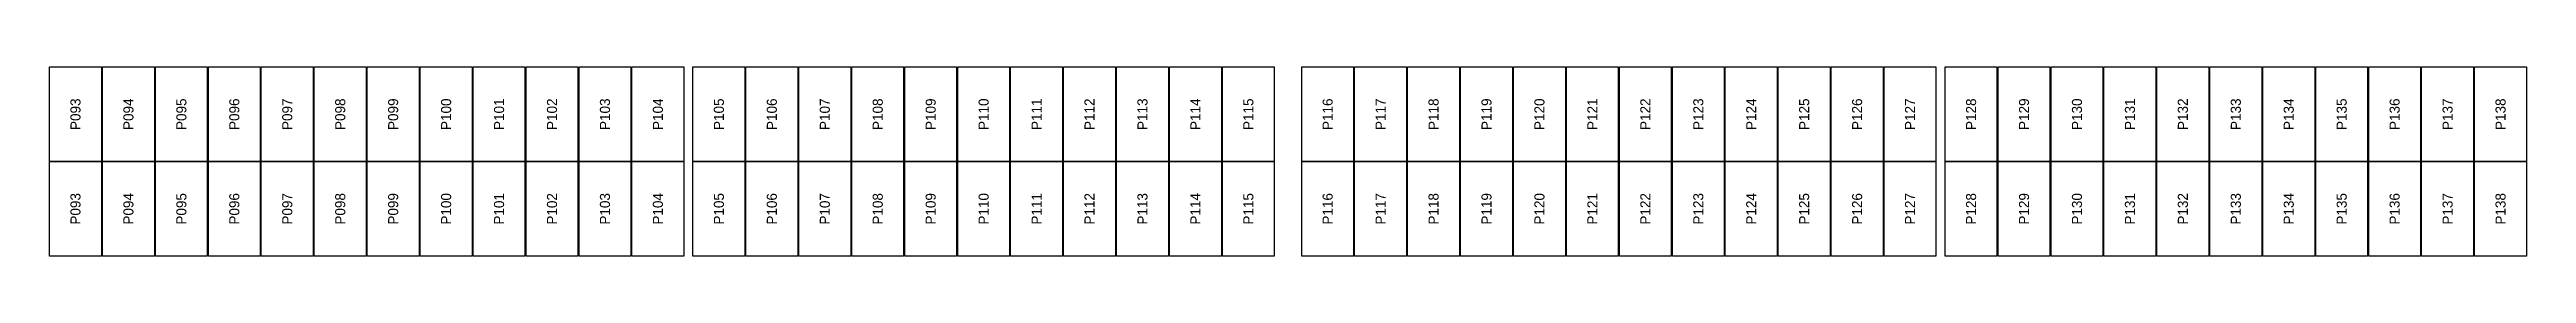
# Model space of a CAD drawing. Extents: x 296295 to 296770, y 651564 to 652121.
# Drawn here: x 296708.4 to 296762.6, y 651799.8 to 651803.9 of the extents above; entities that cross this region are included whole.
import ezdxf
from ezdxf.enums import TextEntityAlignment as Align

# ---------------------------------------------------------------- set-up
doc = ezdxf.new("R2010")
doc.units = 0

msp = doc.modelspace()

# ---------------------------------------------------------------- texts
at = {"layer": 'PANEL_POSITION'}
for s, p in [('P093', (296708.962, 651802.865)), ('P094', (296710.12, 651802.865)), ('P095', (296711.278, 651802.865)), ('P096', (296712.436, 651802.865)), ('P097', (296713.594, 651802.865)), ('P098', (296714.752, 651802.865)), ('P099', (296715.91, 651802.865)), ('P100', (296717.068, 651802.865)), ('P101', (296718.226, 651802.865)), ('P102', (296719.384, 651802.865)), ('P103', (296720.542, 651802.865)), ('P104', (296721.7, 651802.865)), ('P105', (296723.034, 651802.865)), ('P106', (296724.192, 651802.865)), ('P107', (296725.35, 651802.865)), ('P108', (296726.508, 651802.865)), ('P109', (296727.666, 651802.865)), ('P110', (296728.824, 651802.865)), ('P111', (296729.982, 651802.865)), ('P112', (296731.14, 651802.865)), ('P113', (296732.298, 651802.865)), ('P114', (296733.456, 651802.865)), ('P115', (296734.614, 651802.865)), ('P116', (296736.348, 651802.865)), ('P117', (296737.506, 651802.865)), ('P118', (296738.664, 651802.865)), ('P119', (296739.822, 651802.865)), ('P120', (296740.98, 651802.865)), ('P121', (296742.138, 651802.865)), ('P122', (296743.296, 651802.865)), ('P123', (296744.454, 651802.865)), ('P124', (296745.612, 651802.865)), ('P125', (296746.77, 651802.865)), ('P126', (296747.928, 651802.865)), ('P127', (296749.086, 651802.865)), ('P128', (296750.42, 651802.865)), ('P129', (296751.578, 651802.865)), ('P130', (296752.736, 651802.865)), ('P131', (296753.894, 651802.865)), ('P132', (296755.052, 651802.865)), ('P133', (296756.21, 651802.865)), ('P134', (296757.368, 651802.865)), ('P135', (296758.526, 651802.865)), ('P136', (296759.684, 651802.865)), ('P137', (296760.842, 651802.865)), ('P138', (296762, 651802.865)), ('P093', (296708.962, 651800.802)), ('P094', (296710.12, 651800.802)), ('P095', (296711.278, 651800.802)), ('P096', (296712.436, 651800.802)), ('P097', (296713.594, 651800.802)), ('P098', (296714.752, 651800.802)), ('P099', (296715.91, 651800.802)), ('P100', (296717.068, 651800.802)), ('P101', (296718.226, 651800.802)), ('P102', (296719.384, 651800.802)), ('P103', (296720.542, 651800.802)), ('P104', (296721.7, 651800.802)), ('P105', (296723.034, 651800.802)), ('P106', (296724.192, 651800.802)), ('P107', (296725.35, 651800.802)), ('P108', (296726.508, 651800.802)), ('P109', (296727.666, 651800.802)), ('P110', (296728.824, 651800.802)), ('P111', (296729.982, 651800.802)), ('P112', (296731.14, 651800.802)), ('P113', (296732.298, 651800.802)), ('P114', (296733.456, 651800.802)), ('P115', (296734.614, 651800.802)), ('P116', (296736.348, 651800.802)), ('P117', (296737.506, 651800.802)), ('P118', (296738.664, 651800.802)), ('P119', (296739.822, 651800.802)), ('P120', (296740.98, 651800.802)), ('P121', (296742.138, 651800.802)), ('P122', (296743.296, 651800.802)), ('P123', (296744.454, 651800.802)), ('P124', (296745.612, 651800.802)), ('P125', (296746.77, 651800.802)), ('P126', (296747.928, 651800.802)), ('P127', (296749.086, 651800.802)), ('P128', (296750.42, 651800.802)), ('P129', (296751.578, 651800.802)), ('P130', (296752.736, 651800.802)), ('P131', (296753.894, 651800.802)), ('P132', (296755.052, 651800.802)), ('P133', (296756.21, 651800.802)), ('P134', (296757.368, 651800.802)), ('P135', (296758.526, 651800.802)), ('P136', (296759.684, 651800.802)), ('P137', (296760.842, 651800.802)), ('P138', (296762, 651800.802))]:
    msp.add_text(s, height=0.22, rotation=90, dxfattribs=at).set_placement(p, align=Align.MIDDLE_CENTER)

# ---------------------------------------------------------------- linework, layer by layer
at = {"layer": 'PANELS_MASTER'}
for points in [[(296708.395, 651803.897), (296709.529, 651803.897), (296709.529, 651801.834), (296708.395, 651801.834)], [(296709.553, 651803.897), (296710.687, 651803.897), (296710.687, 651801.834), (296709.553, 651801.834)], [(296710.711, 651803.897), (296711.845, 651803.897), (296711.845, 651801.834), (296710.711, 651801.834)], [(296711.869, 651803.897), (296713.003, 651803.897), (296713.003, 651801.834), (296711.869, 651801.834)], [(296713.027, 651803.897), (296714.161, 651803.897), (296714.161, 651801.834), (296713.027, 651801.834)], [(296714.185, 651803.897), (296715.319, 651803.897), (296715.319, 651801.834), (296714.185, 651801.834)], [(296715.343, 651803.897), (296716.477, 651803.897), (296716.477, 651801.834), (296715.343, 651801.834)], [(296716.501, 651803.897), (296717.635, 651803.897), (296717.635, 651801.834), (296716.501, 651801.834)], [(296717.659, 651803.897), (296718.793, 651803.897), (296718.793, 651801.834), (296717.659, 651801.834)], [(296718.817, 651803.897), (296719.951, 651803.897), (296719.951, 651801.834), (296718.817, 651801.834)], [(296719.975, 651803.897), (296721.109, 651803.897), (296721.109, 651801.834), (296719.975, 651801.834)], [(296721.133, 651803.897), (296722.267, 651803.897), (296722.267, 651801.834), (296721.133, 651801.834)], [(296722.467, 651803.897), (296723.601, 651803.897), (296723.601, 651801.834), (296722.467, 651801.834)], [(296723.625, 651803.897), (296724.759, 651803.897), (296724.759, 651801.834), (296723.625, 651801.834)], [(296724.783, 651803.897), (296725.917, 651803.897), (296725.917, 651801.834), (296724.783, 651801.834)], [(296725.941, 651803.897), (296727.075, 651803.897), (296727.075, 651801.834), (296725.941, 651801.834)], [(296727.099, 651803.897), (296728.233, 651803.897), (296728.233, 651801.834), (296727.099, 651801.834)], [(296728.257, 651803.897), (296729.391, 651803.897), (296729.391, 651801.834), (296728.257, 651801.834)], [(296729.415, 651803.897), (296730.549, 651803.897), (296730.549, 651801.834), (296729.415, 651801.834)], [(296730.573, 651803.897), (296731.707, 651803.897), (296731.707, 651801.834), (296730.573, 651801.834)], [(296731.731, 651803.897), (296732.865, 651803.897), (296732.865, 651801.834), (296731.731, 651801.834)], [(296732.889, 651803.897), (296734.023, 651803.897), (296734.023, 651801.834), (296732.889, 651801.834)], [(296734.047, 651803.897), (296735.181, 651803.897), (296735.181, 651801.834), (296734.047, 651801.834)], [(296735.781, 651803.897), (296736.915, 651803.897), (296736.915, 651801.834), (296735.781, 651801.834)], [(296736.939, 651803.897), (296738.073, 651803.897), (296738.073, 651801.834), (296736.939, 651801.834)], [(296738.097, 651803.897), (296739.231, 651803.897), (296739.231, 651801.834), (296738.097, 651801.834)], [(296739.255, 651803.897), (296740.389, 651803.897), (296740.389, 651801.834), (296739.255, 651801.834)], [(296740.413, 651803.897), (296741.547, 651803.897), (296741.547, 651801.834), (296740.413, 651801.834)], [(296741.571, 651803.897), (296742.705, 651803.897), (296742.705, 651801.834), (296741.571, 651801.834)], [(296742.729, 651803.897), (296743.863, 651803.897), (296743.863, 651801.834), (296742.729, 651801.834)], [(296743.887, 651803.897), (296745.021, 651803.897), (296745.021, 651801.834), (296743.887, 651801.834)], [(296745.045, 651803.897), (296746.179, 651803.897), (296746.179, 651801.834), (296745.045, 651801.834)], [(296746.203, 651803.897), (296747.337, 651803.897), (296747.337, 651801.834), (296746.203, 651801.834)], [(296747.361, 651803.897), (296748.495, 651803.897), (296748.495, 651801.834), (296747.361, 651801.834)], [(296748.519, 651803.897), (296749.653, 651803.897), (296749.653, 651801.834), (296748.519, 651801.834)], [(296749.853, 651803.897), (296750.987, 651803.897), (296750.987, 651801.834), (296749.853, 651801.834)], [(296751.011, 651803.897), (296752.145, 651803.897), (296752.145, 651801.834), (296751.011, 651801.834)], [(296752.169, 651803.897), (296753.303, 651803.897), (296753.303, 651801.834), (296752.169, 651801.834)], [(296753.327, 651803.897), (296754.461, 651803.897), (296754.461, 651801.834), (296753.327, 651801.834)], [(296754.485, 651803.897), (296755.619, 651803.897), (296755.619, 651801.834), (296754.485, 651801.834)], [(296755.643, 651803.897), (296756.777, 651803.897), (296756.777, 651801.834), (296755.643, 651801.834)], [(296756.801, 651803.897), (296757.935, 651803.897), (296757.935, 651801.834), (296756.801, 651801.834)], [(296757.959, 651803.897), (296759.093, 651803.897), (296759.093, 651801.834), (296757.959, 651801.834)], [(296759.117, 651803.897), (296760.251, 651803.897), (296760.251, 651801.834), (296759.117, 651801.834)], [(296760.275, 651803.897), (296761.409, 651803.897), (296761.409, 651801.834), (296760.275, 651801.834)], [(296761.433, 651803.897), (296762.567, 651803.897), (296762.567, 651801.834), (296761.433, 651801.834)], [(296708.395, 651801.834), (296709.529, 651801.834), (296709.529, 651799.771), (296708.395, 651799.771)], [(296709.553, 651801.834), (296710.687, 651801.834), (296710.687, 651799.771), (296709.553, 651799.771)], [(296710.711, 651801.834), (296711.845, 651801.834), (296711.845, 651799.771), (296710.711, 651799.771)], [(296711.869, 651801.834), (296713.003, 651801.834), (296713.003, 651799.771), (296711.869, 651799.771)], [(296713.027, 651801.834), (296714.161, 651801.834), (296714.161, 651799.771), (296713.027, 651799.771)], [(296714.185, 651801.834), (296715.319, 651801.834), (296715.319, 651799.771), (296714.185, 651799.771)], [(296715.343, 651801.834), (296716.477, 651801.834), (296716.477, 651799.771), (296715.343, 651799.771)], [(296716.501, 651801.834), (296717.635, 651801.834), (296717.635, 651799.771), (296716.501, 651799.771)], [(296717.659, 651801.834), (296718.793, 651801.834), (296718.793, 651799.771), (296717.659, 651799.771)], [(296718.817, 651801.834), (296719.951, 651801.834), (296719.951, 651799.771), (296718.817, 651799.771)], [(296719.975, 651801.834), (296721.109, 651801.834), (296721.109, 651799.771), (296719.975, 651799.771)], [(296721.133, 651801.834), (296722.267, 651801.834), (296722.267, 651799.771), (296721.133, 651799.771)], [(296722.467, 651801.834), (296723.601, 651801.834), (296723.601, 651799.771), (296722.467, 651799.771)], [(296723.625, 651801.834), (296724.759, 651801.834), (296724.759, 651799.771), (296723.625, 651799.771)], [(296724.783, 651801.834), (296725.917, 651801.834), (296725.917, 651799.771), (296724.783, 651799.771)], [(296725.941, 651801.834), (296727.075, 651801.834), (296727.075, 651799.771), (296725.941, 651799.771)], [(296727.099, 651801.834), (296728.233, 651801.834), (296728.233, 651799.771), (296727.099, 651799.771)], [(296728.257, 651801.834), (296729.391, 651801.834), (296729.391, 651799.771), (296728.257, 651799.771)], [(296729.415, 651801.834), (296730.549, 651801.834), (296730.549, 651799.771), (296729.415, 651799.771)], [(296730.573, 651801.834), (296731.707, 651801.834), (296731.707, 651799.771), (296730.573, 651799.771)], [(296731.731, 651801.834), (296732.865, 651801.834), (296732.865, 651799.771), (296731.731, 651799.771)], [(296732.889, 651801.834), (296734.023, 651801.834), (296734.023, 651799.771), (296732.889, 651799.771)], [(296734.047, 651801.834), (296735.181, 651801.834), (296735.181, 651799.771), (296734.047, 651799.771)], [(296735.781, 651801.834), (296736.915, 651801.834), (296736.915, 651799.771), (296735.781, 651799.771)], [(296736.939, 651801.834), (296738.073, 651801.834), (296738.073, 651799.771), (296736.939, 651799.771)], [(296738.097, 651801.834), (296739.231, 651801.834), (296739.231, 651799.771), (296738.097, 651799.771)], [(296739.255, 651801.834), (296740.389, 651801.834), (296740.389, 651799.771), (296739.255, 651799.771)], [(296740.413, 651801.834), (296741.547, 651801.834), (296741.547, 651799.771), (296740.413, 651799.771)], [(296741.571, 651801.834), (296742.705, 651801.834), (296742.705, 651799.771), (296741.571, 651799.771)], [(296742.729, 651801.834), (296743.863, 651801.834), (296743.863, 651799.771), (296742.729, 651799.771)], [(296743.887, 651801.834), (296745.021, 651801.834), (296745.021, 651799.771), (296743.887, 651799.771)], [(296745.045, 651801.834), (296746.179, 651801.834), (296746.179, 651799.771), (296745.045, 651799.771)], [(296746.203, 651801.834), (296747.337, 651801.834), (296747.337, 651799.771), (296746.203, 651799.771)], [(296747.361, 651801.834), (296748.495, 651801.834), (296748.495, 651799.771), (296747.361, 651799.771)], [(296748.519, 651801.834), (296749.653, 651801.834), (296749.653, 651799.771), (296748.519, 651799.771)], [(296749.853, 651801.834), (296750.987, 651801.834), (296750.987, 651799.771), (296749.853, 651799.771)], [(296751.011, 651801.834), (296752.145, 651801.834), (296752.145, 651799.771), (296751.011, 651799.771)], [(296752.169, 651801.834), (296753.303, 651801.834), (296753.303, 651799.771), (296752.169, 651799.771)], [(296753.327, 651801.834), (296754.461, 651801.834), (296754.461, 651799.771), (296753.327, 651799.771)], [(296754.485, 651801.834), (296755.619, 651801.834), (296755.619, 651799.771), (296754.485, 651799.771)], [(296755.643, 651801.834), (296756.777, 651801.834), (296756.777, 651799.771), (296755.643, 651799.771)], [(296756.801, 651801.834), (296757.935, 651801.834), (296757.935, 651799.771), (296756.801, 651799.771)], [(296757.959, 651801.834), (296759.093, 651801.834), (296759.093, 651799.771), (296757.959, 651799.771)], [(296759.117, 651801.834), (296760.251, 651801.834), (296760.251, 651799.771), (296759.117, 651799.771)], [(296760.275, 651801.834), (296761.409, 651801.834), (296761.409, 651799.771), (296760.275, 651799.771)], [(296761.433, 651801.834), (296762.567, 651801.834), (296762.567, 651799.771), (296761.433, 651799.771)]]:
    msp.add_lwpolyline(points, close=True, dxfattribs=at)

msp.set_redraw_order([(e.dxf.handle, doc.entitydb.next_handle()) for e in msp.query("TEXT MTEXT ATTDEF DIMENSION ARC_DIMENSION")])  # texts and dimensions are drawn at this point

doc.saveas('drawing.dxf')
